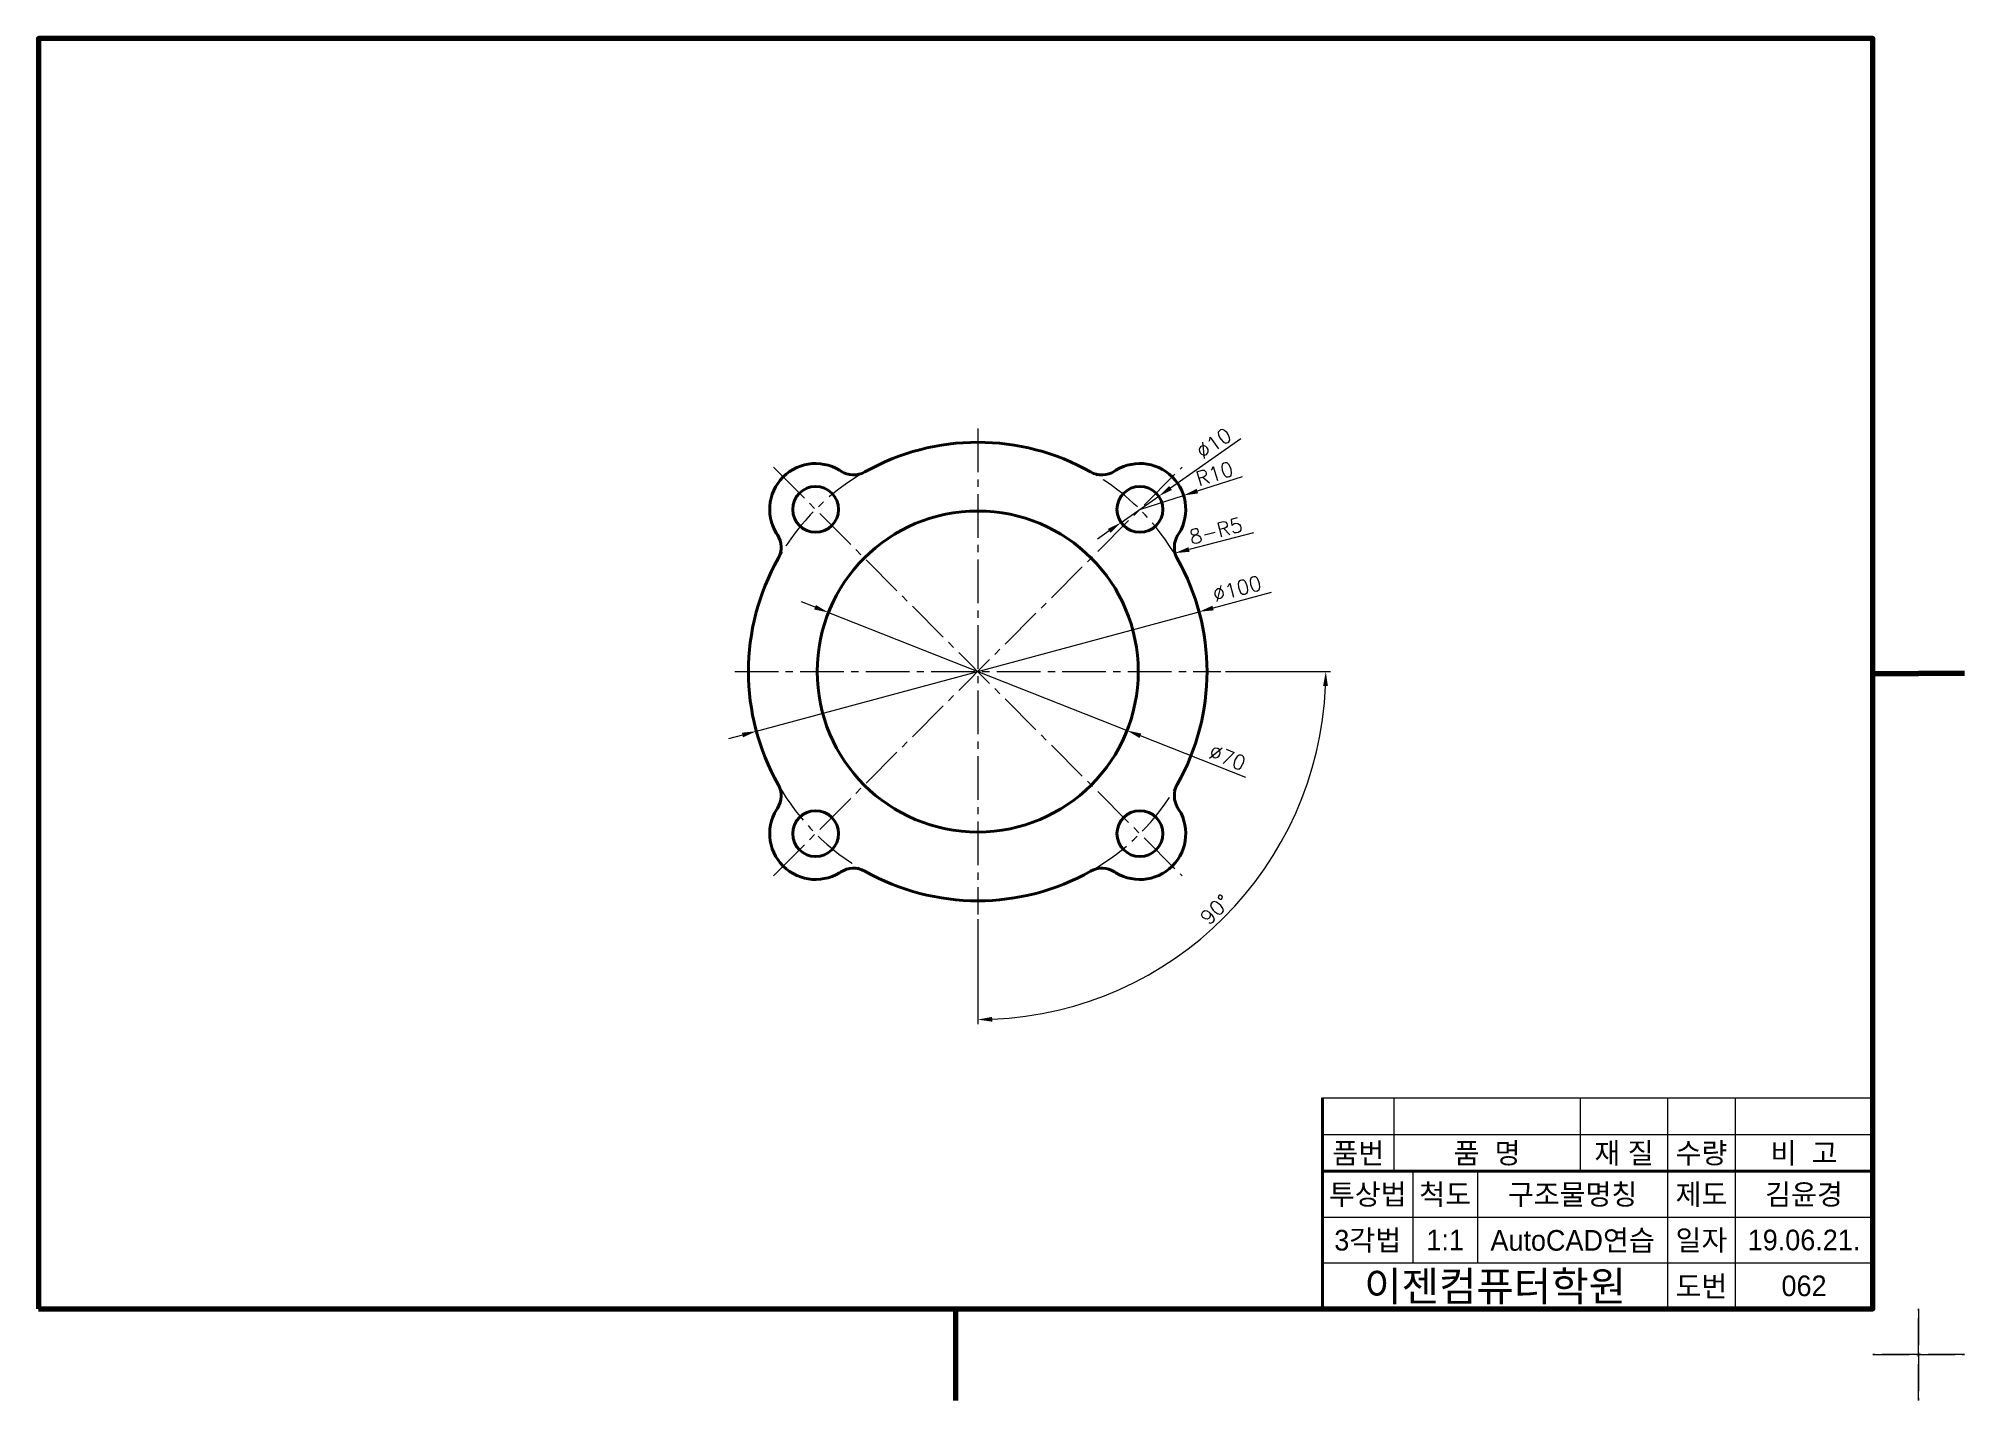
# Model space of a CAD drawing. Header units: millimetres. Extents: x 0 to 4210, y 0 to 2980.
# Drawn here: x 430 to 850, y 1772 to 2069 of the extents above; entities that cross this region are included whole.
import ezdxf
from ezdxf.enums import TextEntityAlignment as Align

# ---------------------------------------------------------------- set-up
doc = ezdxf.new("R2010")
doc.units = ezdxf.units.MM
doc.linetypes.add('CENTER2', pattern=[28.575, 19.05, -3.175, 3.175, -3.175])
doc.linetypes.add('PHANTOM2', pattern=[31.75, 15.875, -3.175, 3.175, -3.175, 3.175, -3.175])
for name, color, linetype, lineweight in [('가는선', 1, 'Continuous', 13), ('구분선', 1, 'PHANTOM2', 13), ('문자', 2, 'Continuous', 20), ('외곽선', 4, 'Continuous', 70), ('외형선', 3, 'Continuous', 40), ('중심선', 1, 'CENTER2', 13), ('치수선', 1, 'Continuous', 13)]:
    doc.layers.add(name, color=color, linetype=linetype, lineweight=lineweight)
doc.styles.get("Standard").update_dxf_attribs({"font": 'romans.shx'})
doc.styles.add('한글', font='')
doc.styles.get('한글').set_extended_font_data('Gulim')

msp = doc.modelspace()

# ---------------------------------------------------------------- texts
at = {"layer": '문자', "ltscale": 0.5}
for s, rotation, p in [('∅10', 34.9041, (683.9, 1977.11)), ('R10', 17.6733, (683.02, 1971.34)), ('8-R5', 14.5627, (681.44, 1958.63)), ('∅100', 15.1015, (686.57, 1946.08)), ('∅70', 338.4366, (684.92, 1912.24))]:
    msp.add_text(s, height=3.15, rotation=rotation, dxfattribs=at).set_placement(p)
at = {"layer": '문자'}
msp.add_text('90°', height=3.15, rotation=45, dxfattribs=at).set_placement((685.24, 1875.46))
at = {"layer": '문자', "ltscale": 0.5, "style": '한글'}
for s, height, p in [('품번', 4.5, (717.79, 1826)), ('품  명', 4.5, (745.9, 1826)), ('재 질', 4.5, (775.75, 1826)), ('수량', 4.5, (792.64, 1826)), ('비  고', 4.5, (815.01, 1826)), ('투상법', 4.5, (719.86, 1817)), ('척도', 4.5, (736.76, 1817)), ('구조물명칭', 4.5, (764.54, 1817)), ('제도', 4.5, (792.64, 1817)), ('김윤경', 4.5, (815.01, 1817)), ('3각법', 4.5, (719.86, 1807)), ('1:1', 4.5, (736.76, 1807)), ('AutoCAD연습', 4.5, (764.54, 1807)), ('일자', 4.5, (792.64, 1807)), ('19.06.21.', 4.5, (815.01, 1807)), ('이젠컴퓨터학원', 6.5, (747.64, 1797)), ('도번', 4.5, (792.64, 1797)), ('062', 4.5, (815.01, 1797))]:
    msp.add_text(s, height=height, dxfattribs=at).set_placement(p, align=Align.MIDDLE)

# ---------------------------------------------------------------- linework, layer by layer
at = {"layer": '가는선', "ltscale": 0.5}
for p, q in [((710, 1838), (830, 1838)), ((725.58, 1838), (725.58, 1822)), ((766.22, 1838), (766.22, 1822)), ((785.27, 1838), (785.27, 1792)), ((800.01, 1838), (800.01, 1792)), ((710, 1830), (830, 1830)), ((729.73, 1822), (729.73, 1802)), ((743.8, 1822), (743.8, 1802)), ((710, 1812), (830, 1812)), ((710, 1802), (830, 1802))]:
    msp.add_line(p, q, dxfattribs=at)
at = {"layer": '구분선', "ltscale": 0.5}
for points in [[(830, 1782), (840, 1782), (840, 1792)], [(830, 1782), (840, 1782), (840, 1792)], [(840, 1792), (840, 1782), (850, 1782)], [(840, 1792), (840, 1782), (850, 1782)], [(840, 1792), (840, 1782), (850, 1782)], [(840, 1792), (840, 1782), (850, 1782)], [(840, 1772), (840, 1782), (830, 1782)], [(850, 1782), (840, 1782), (840, 1772)], [(850, 1782), (840, 1782), (840, 1772)]]:
    msp.add_lwpolyline(points, dxfattribs=at)
at = {"layer": '외곽선', "ltscale": 0.5}
for p, q in [((830, 1930.5), (840, 1930.5)), ((850, 1930.5), (840, 1930.5)), ((850, 1930.5), (840, 1930.5)), ((830, 1792), (830, 1838)), ((630, 1792), (630, 1782)), ((630, 1792), (630, 1782)), ((630, 1782), (630, 1772))]:
    msp.add_line(p, q, dxfattribs=at)
msp.add_lwpolyline([(430, 1792), (830, 1792), (830, 2069), (430, 2069)], close=True, dxfattribs=at)
at = {"layer": '외형선', "ltscale": 0.5}
for p, q in [((710, 1838), (710, 1830)), ((710, 1830), (710, 1822)), ((710, 1822), (830, 1822)), ((710, 1822), (710, 1802)), ((710, 1802), (710, 1792))]:
    msp.add_line(p, q, dxfattribs=at)
for centre, radius in [((599.46, 1966.32), 5), ((670.18, 1966.32), 5), ((634.82, 1930.96), 35), ((599.46, 1895.61), 5), ((670.18, 1895.61), 5)]:
    msp.add_circle(centre, radius, dxfattribs=at)
for centre, radius, start, end in [((634.82, 1930.96), 50, 60.4987, 119.5013), ((599.46, 1966.32), 10, 53.2132, 216.7868), ((607.74, 1978.83), 5, 236.537, 299.5013), ((661.9, 1978.83), 5, 240.4987, 303.463), ((670.18, 1966.32), 10, 323.2132, 126.7868), ((586.95, 1958.05), 5, 330.4987, 33.463), ((682.69, 1958.05), 5, 146.537, 209.5013), ((634.82, 1930.96), 50, 150.4987, 209.5013), ((634.82, 1930.96), 50, 330.4987, 29.5013), ((586.95, 1903.88), 5, 326.537, 29.5013), ((682.69, 1903.88), 5, 150.4987, 213.463), ((599.46, 1895.61), 10, 143.2132, 306.7868), ((670.18, 1895.61), 10, 233.2132, 36.7868), ((607.74, 1883.09), 5, 60.4987, 123.463), ((634.82, 1930.96), 50, 240.4987, 299.5013), ((661.9, 1883.09), 5, 56.537, 119.5013)]:
    msp.add_arc(centre, radius, start, end, dxfattribs=at)
at = {"layer": '중심선', "ltscale": 0.5}
for p, q in [((634.82, 1983.96), (634.82, 1877.96)), ((590.27, 1975.51), (679.37, 1886.41)), ((590.27, 1886.41), (679.37, 1975.51)), ((581.82, 1930.96), (687.82, 1930.96))]:
    msp.add_line(p, q, dxfattribs=at)
for start, end in [(119.5013, 150.4987), (29.5013, 60.4987), (209.5013, 240.4987), (299.5013, 330.4987)]:
    msp.add_arc((634.82, 1930.96), 50, start, end, dxfattribs=at)
at = {"layer": '치수선', "ltscale": 0.5}
for p, q in [((692.18, 1981.67), (676.86, 1970.98)), ((692.47, 1973.42), (682.7, 1970.31)), ((666.08, 1963.46), (674.28, 1969.18)), ((670.18, 1966.32), (679.7, 1969.35)), ((663.49, 1961.65), (660.91, 1959.85)), ((694.95, 1961.23), (680.9, 1957.58)), ((599.34, 1944.98), (596.41, 1946.14)), ((698.78, 1948.22), (686.13, 1944.81)), ((586.55, 1917.94), (683.09, 1943.99)), ((602.27, 1943.83), (667.37, 1918.1)), ((583.51, 1917.11), (580.46, 1916.29)), ((693.29, 1907.85), (670.3, 1916.94))]:
    msp.add_line(p, q, dxfattribs=at)
at = {"layer": '치수선'}
for p, q in [((688.82, 1930.96), (711.72, 1930.96)), ((634.82, 1876.96), (634.82, 1854.06))]:
    msp.add_line(p, q, dxfattribs=at)
msp.add_arc((634.82, 1930.96), 75.9, 272.3781, 357.6219, dxfattribs=at)
at = {"layer": '치수선', "ltscale": 0.5}
for points in [[(676.56, 1971.41), (677.16, 1970.55), (674.28, 1969.18)], [(682.55, 1970.81), (682.86, 1969.81), (679.7, 1969.35)], [(663.19, 1962.08), (663.79, 1961.22), (666.08, 1963.46)], [(680.77, 1958.09), (681.03, 1957.07), (677.85, 1956.79)], [(599.53, 1945.47), (599.15, 1944.49), (602.27, 1943.83)], [(686, 1945.32), (686.27, 1944.3), (683.09, 1943.99)], [(583.37, 1917.62), (583.64, 1916.61), (586.55, 1917.94)], [(670.49, 1917.43), (670.11, 1916.45), (667.37, 1918.1)]]:
    msp.add_solid(points, dxfattribs=at)
at = {"layer": '치수선'}
for points in [[(710.13, 1927.82), (711.18, 1927.8), (710.72, 1930.96)], [(637.98, 1854.6), (637.96, 1855.65), (634.82, 1855.06)]]:
    msp.add_solid(points, dxfattribs=at)

msp.set_redraw_order([(e.dxf.handle, doc.entitydb.next_handle()) for e in msp.query("TEXT MTEXT ATTDEF DIMENSION ARC_DIMENSION")])  # texts and dimensions are drawn at this point

doc.saveas('drawing.dxf')
